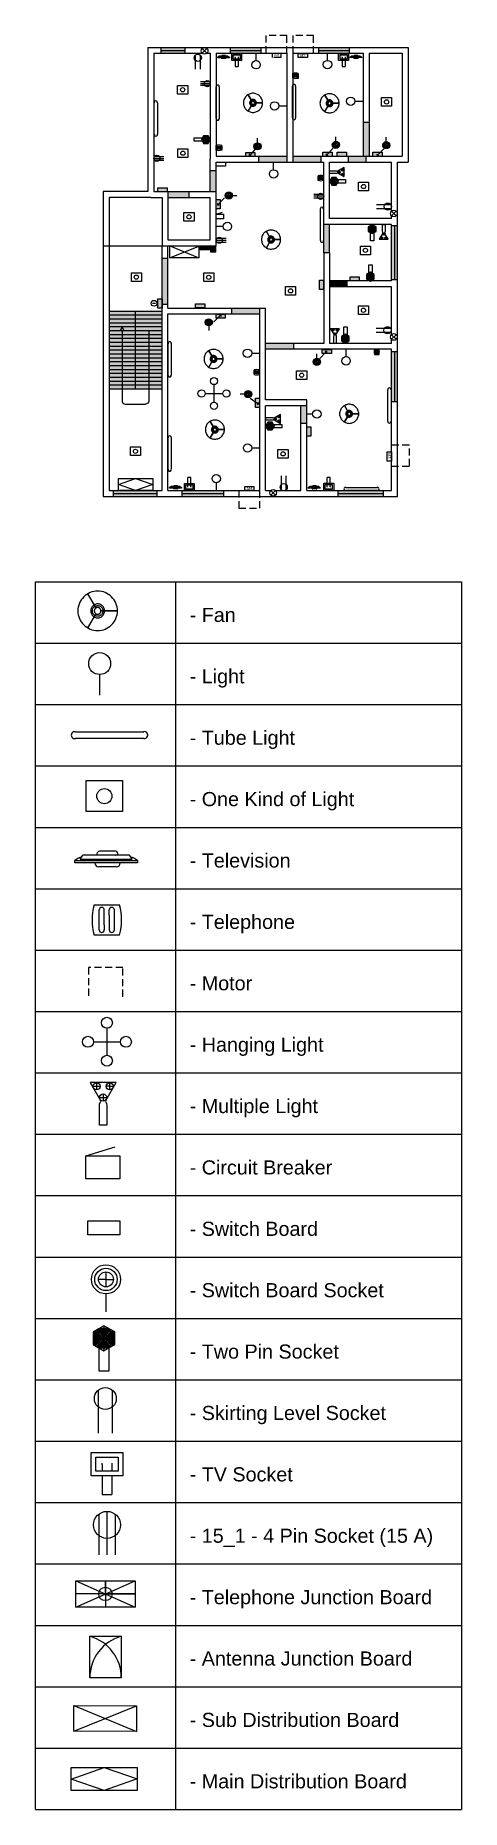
# Model space of a CAD drawing. Header units: feet. Extents: x 388 to 448, y -10 to 242.
import ezdxf

# ---------------------------------------------------------------- set-up
doc = ezdxf.new("R2010")
doc.units = ezdxf.units.FT
doc.header["$MEASUREMENT"] = 0
doc.linetypes.add('CENTER2', pattern=[1.125, 0.75, -0.125, 0.125, -0.125])
doc.linetypes.add('DASHEDX2', pattern=[1.5, 1, -0.5])
doc.styles.get("Standard").update_dxf_attribs({"font": 'arial.ttf'})

msp = doc.modelspace()

# ---------------------------------------------------------------- texts
at = {"color": 3, "linetype": 'DASHEDX2', "char_height": 0.38, "attachment_point": 1}
for s, width, insert in [('M1', 7.8632, (421.94, 238.94)), ('M2', 6.4248, (425.58, 238.88)), ('M4', 4.6988, (418.05, 177.62))]:
    msp.add_mtext_dynamic_manual_height_columns(s, width=width, gutter_width=1, heights=[0], dxfattribs=dict(at, insert=insert))
at = {"color": 3, "linetype": 'DASHEDX2', "insert": (438.37, 182.4), "char_height": 0.38, "attachment_point": 1, "rotation": 270}
msp.add_mtext_dynamic_manual_height_columns('M3', width=7.7673, gutter_width=1, heights=[0], dxfattribs=at)
at = {"linetype": 'Continuous', "char_height": 2, "attachment_point": 1}
for s, width, insert in [('- Fan', 10.9206, (409.93, 160.51)), ('- Light', 9.1993, (409.93, 151.82)), ('- Tube Light', 16.5772, (409.93, 143.13)), ('- One Kind of Light', 24.8655, (409.93, 134.44)), ('- Television', 16.7428, (409.93, 125.75)), ('- Telephone', 19.5882, (409.93, 117.06)), ('- Motor', 8.8405, (409.93, 108.37)), ('- Hanging Light', 21.4096, (409.93, 99.68)), ('- Multiple Light', 24.458, (409.93, 90.99)), ('- Circuit Breaker', 21.0228, (409.93, 82.3)), ('- Switch Board', 20.0775, (409.93, 73.61)), ('- Switch Board Socket', 28.2263, (409.93, 64.92)), ('- Two Pin Socket', 22.0572, (409.93, 56.23)), ('- Skirting Level Socket', 30.7429, (409.93, 47.54)), ('- TV Socket', 20.016, (409.93, 38.85)), ('- 15_1 - 4 Pin Socket (15 A)', 36.6435, (409.93, 30.16)), ('- Telephone Junction Board', 36.9015, (409.93, 21.47)), ('- Antenna Junction Board', 37.5599, (409.93, 12.78)), ('- Sub Distribution Board', 32.7949, (409.93, 4.09)), ('- Main Distribution Board', 35.5852, (409.93, -4.6))]:
    msp.add_mtext_dynamic_manual_height_columns(s, width=width, gutter_width=1, heights=[0], dxfattribs=dict(at, insert=insert))

# ---------------------------------------------------------------- blocks, each defined once
blk = doc.blocks.new('FRISBI_PL')
for points in [[(-29.6, -2.9), (-29.1, -5.8), (-28.4, -8.6), (-27.4, -11.4), (-26.2, -14), (-24.7, -16.5), (-23, -18.8), (-21, -21), (-18.8, -23), (-16.5, -24.7), (-14, -26.2), (-11.4, -27.4), (-8.6, -28.4), (-5.8, -29.1), (-2.9, -29.6), (0, -29.7), (2.9, -29.6), (5.8, -29.1), (8.6, -28.4), (11.4, -27.4), (14, -26.2), (16.5, -24.7), (18.8, -23), (21, -21), (23, -18.8), (24.7, -16.5), (26.2, -14), (27.4, -11.4), (28.4, -8.6), (29.1, -5.8), (29.6, -2.9), (29.7, 0), (29.6, 2.9), (29.1, 5.8), (28.4, 8.6), (27.4, 11.4), (26.2, 14), (24.7, 16.5), (23, 18.8), (21, 21), (18.8, 23), (16.5, 24.7), (14, 26.2), (11.4, 27.4), (8.6, 28.4), (5.8, 29.1), (2.9, 29.6), (0, 29.7), (-2.9, 29.6), (-5.8, 29.1), (-8.6, 28.4), (-11.4, 27.4), (-14, 26.2), (-16.5, 24.7), (-18.8, 23), (-21, 21), (-23, 18.8), (-24.7, 16.5), (-26.2, 14), (-27.4, 11.4), (-28.4, 8.6), (-29.1, 5.8), (-29.6, 2.9), (-29.7, 0)], [(-5, 0), (-5, -0.6), (-4.9, -1.1), (-4.7, -1.7), (-4.5, -2.2), (-4.2, -2.7), (-3.9, -3.1), (-3.5, -3.5), (-3.1, -3.9), (-2.7, -4.2), (-2.2, -4.5), (-1.7, -4.7), (-1.1, -4.9), (-0.6, -5), (0, -5), (0.6, -5), (1.1, -4.9), (1.7, -4.7), (2.2, -4.5), (2.7, -4.2), (3.1, -3.9), (3.5, -3.5), (3.9, -3.1), (4.2, -2.7), (4.5, -2.2), (4.7, -1.7), (4.9, -1.1), (5, -0.6), (5, 0), (5, 0.6), (4.9, 1.1), (4.7, 1.7), (4.5, 2.2), (4.2, 2.7), (3.9, 3.1), (3.5, 3.5), (3.1, 3.9), (2.7, 4.2), (2.2, 4.5), (1.7, 4.7), (1.1, 4.9), (0.6, 5), (0, 5), (-0.6, 5), (-1.1, 4.9), (-1.7, 4.7), (-2.2, 4.5), (-2.7, 4.2), (-3.1, 3.9), (-3.5, 3.5), (-3.9, 3.1), (-4.2, 2.7), (-4.5, 2.2), (-4.7, 1.7), (-4.9, 1.1), (-5, 0.6)]]:
    blk.add_lwpolyline(points, close=True)
for points in [[(-2.4, 4.4), (-14.6, 25.4), (-14.6, 25.4), (-14.6, 25.4), (-14.6, 25.4), (-14.6, 25.4), (-14.6, 25.5), (-14.6, 25.5), (-14.7, 25.4), (-14.7, 25.4), (-14.7, 25.4), (-14.7, 25.4), (-14.7, 25.4), (-14.7, 25.4), (-14.7, 25.4), (-14.7, 25.4), (-14.7, 25.4), (-14.7, 25.3), (-14.7, 25.3), (-14.7, 25.3), (-2.6, 4.3)], [(-5.3, 9), (-5.6, 8.8), (-6.6, 8.1), (-7.4, 7.3), (-8.2, 6.5), (-8.9, 5.5), (-9.4, 4.5), (-9.9, 3.4), (-10.2, 2.3), (-10.4, 1.1)], [(-10.4, 1.1), (-10.4, -0.1), (-10.4, -1.2), (-10.2, -2.4), (-9.8, -3.5), (-9.4, -4.6), (-8.8, -5.6), (-8.1, -6.6), (-7.3, -7.4), (-6.5, -8.2), (-5.5, -8.9), (-5.3, -9)], [(-8, 0), (-8, 0.8), (-7.8, 1.6), (-7.7, 2.3), (-7.4, 3.1), (-7.1, 3.8), (-6.6, 4.4), (-6.2, 5.1), (-5.7, 5.7), (-5.1, 6.2), (-4.4, 6.6), (-4.1, 6.9)], [(-4.1, -6.9), (-4.4, -6.6), (-5.1, -6.2), (-5.7, -5.7), (-6.2, -5.1), (-6.6, -4.4), (-7.1, -3.8), (-7.4, -3.1), (-7.7, -2.3), (-7.8, -1.6), (-8, -0.8), (-8, 0)], [(10.4, 0.1), (10.4, 1.2), (10.2, 2.4), (9.8, 3.5), (9.4, 4.6), (8.8, 5.6), (8.1, 6.6), (7.3, 7.4), (6.5, 8.2), (5.5, 8.9), (4.5, 9.4), (3.4, 9.9), (2.3, 10.2), (1.1, 10.4), (-0.1, 10.4), (-1.2, 10.4), (-2.4, 10.2), (-3.5, 9.8), (-4.6, 9.4), (-5.1, 9.1)], [(-3.9, 7), (-3.8, 7.1), (-3.1, 7.4), (-2.3, 7.7), (-1.6, 7.8), (-0.8, 8), (0, 8), (0.8, 8), (1.6, 7.8), (2.3, 7.7), (3.1, 7.4), (3.8, 7.1), (4.4, 6.6), (5.1, 6.2), (5.7, 5.7), (6.2, 5.1), (6.6, 4.4), (7.1, 3.8), (7.4, 3.1), (7.7, 2.3), (7.8, 1.6), (8, 0.8), (8, 0.1)], [(5, -0.1), (29.3, -0.1), (29.3, -0.1), (29.3, -0.1), (29.3, -0.1), (29.3, -0.1), (29.4, -0.1), (29.4, -0.1), (29.4, 0), (29.4, 0), (29.4, 0), (29.4, 0), (29.4, 0), (29.4, 0.1), (29.4, 0.1), (29.3, 0.1), (29.3, 0.1), (29.3, 0.1), (29.3, 0.1), (29.3, 0.1), (5, 0.1)], [(-2.6, -4.3), (-14.7, -25.3), (-14.7, -25.3), (-14.7, -25.3), (-14.7, -25.4), (-14.7, -25.4), (-14.7, -25.4), (-14.7, -25.4), (-14.7, -25.4), (-14.7, -25.4), (-14.7, -25.4), (-14.7, -25.4), (-14.7, -25.4), (-14.6, -25.5), (-14.6, -25.5), (-14.6, -25.4), (-14.6, -25.4), (-14.6, -25.4), (-14.6, -25.4), (-14.6, -25.4), (-2.4, -4.4)], [(-5.1, -9.1), (-4.5, -9.4), (-3.4, -9.9), (-2.3, -10.2), (-1.1, -10.4), (0.1, -10.4), (1.2, -10.4), (2.4, -10.2), (3.5, -9.8), (4.6, -9.4), (5.6, -8.8), (6.6, -8.1), (7.4, -7.3), (8.2, -6.5), (8.9, -5.5), (9.4, -4.5), (9.9, -3.4), (10.2, -2.3), (10.4, -1.1), (10.4, -0.1)], [(8, -0.1), (8, -0.8), (7.8, -1.6), (7.7, -2.3), (7.4, -3.1), (7.1, -3.8), (6.6, -4.4), (6.2, -5.1), (5.7, -5.7), (5.1, -6.2), (4.4, -6.6), (3.8, -7.1), (3.1, -7.4), (2.3, -7.7), (1.6, -7.8), (0.8, -8), (0, -8), (-0.8, -8), (-1.6, -7.8), (-2.3, -7.7), (-3.1, -7.4), (-3.8, -7.1), (-3.9, -7)]]:
    blk.add_lwpolyline(points)
blk = doc.blocks.new('Tv 05_top_cad-block.com')
at = {"color": 0, "lineweight": -2}
blk.add_line((276, -50), (-311, -50), dxfattribs=at)
for points in [[(101, 0), (-101, 0)], [(-345, -100), (-311, -50)], [(-345, -100), (311, -100)], [(-134, -50), (-126, -18)], [(110, -200), (-110, -200)], [(134, -50), (126, -18)], [(311, -100), (276, -50)]]:
    blk.add_lwpolyline(points, dxfattribs=at)
blk.add_lwpolyline([(-412, -120), (378, -120), (378, -150), (-412, -150)], close=True, dxfattribs=at)
for centre, radius, start, end in [((-101, -25), 25, 90, 164.7609), ((101, -25), 25, 15.2391, 90), ((-285, -257), 187, 103.3665, 132.9123), ((-110, -150), 50, 180, 270), ((-101, -25), 25, 266.5195, 273.4805), ((101, -25), 25, 266.5195, 273.4805), ((110, -150), 50, 270, 0), ((250, -257), 187, 47.0877, 76.6335)]:
    blk.add_arc(centre, radius, start, end, dxfattribs=at)
blk = doc.blocks.new('*U44')
at = {"color": 0, "linetype": 'CENTER2', "transparency": 16777216}
blk.add_line((0, 0.54), (0, -0.54), dxfattribs=at)
blk = doc.blocks.new('*U45')
at = {"color": 0, "linetype": 'CENTER2', "transparency": 16777216}
blk.add_line((0, 0.54), (0, -0.54), dxfattribs=at)
blk = doc.blocks.new('*U46')
at = {"color": 0, "linetype": 'CENTER2', "transparency": 16777216}
blk.add_line((0.54, 0), (-0.54, 0), dxfattribs=at)
blk = doc.blocks.new('*U49')
at = {"color": 0, "linetype": 'CENTER2', "transparency": 16777216}
blk.add_line((0, -0.54), (0, 0.54), dxfattribs=at)
blk = doc.blocks.new('*U50')
at = {"color": 0, "linetype": 'CENTER2', "transparency": 16777216}
blk.add_line((0.54, 0), (-0.54, 0), dxfattribs=at)
blk = doc.blocks.new('*U51')
at = {"color": 0, "linetype": 'CENTER2', "transparency": 16777216}
blk.add_line((-0.54, 0), (0.54, 0), dxfattribs=at)
blk = doc.blocks.new('*U54')
at = {"color": 0, "linetype": 'CENTER2', "transparency": 16777216}
blk.add_line((0, -1.3), (0, 1.3), dxfattribs=at)

# ---------------------------------------------------------------- hatches: boundary and pattern name
at = {"linetype": 'Continuous', "true_color": 0x58ba48}
h = msp.add_hatch(color=85, dxfattribs=at)
h.dxf.hatch_style = 1
h.paths.add_polyline_path([(439.34, 196.8), (438.92, 196.8), (438.92, 189.68), (439.34, 189.68)])
h.paths.add_polyline_path([(438.92, 196.8), (438.51, 196.8), (438.51, 189.68), (438.92, 189.68)])
h.paths.add_polyline_path([(437.34, 177.12), (430.91, 177.12), (430.91, 176.7), (437.34, 176.7)])
h.paths.add_polyline_path([(437.34, 176.7), (430.91, 176.7), (430.91, 176.29), (437.34, 176.29)])
h.paths.add_polyline_path([(405.3, 177.12), (402.27, 177.12), (399.84, 177.12), (399.84, 177.12), (399.1, 177.12), (399.1, 176.7), (405.3, 176.7)])
h.paths.add_polyline_path([(405.3, 176.7), (399.1, 176.7), (399.1, 176.29), (405.3, 176.29)])
h.paths.add_polyline_path([(414.74, 177.12), (410.57, 177.12), (410.57, 177.11), (409.18, 177.11), (408.83, 177.11), (408.83, 176.7), (414.74, 176.7)])
h.paths.add_polyline_path([(414.74, 176.7), (408.83, 176.7), (408.83, 176.29), (414.74, 176.29)])
h.paths.add_polyline_path([(409.25, 239.84), (405.83, 239.84), (405.83, 239.43), (409.25, 239.43)])
h.paths.add_polyline_path([(409.25, 239.43), (405.83, 239.43), (405.83, 239.01), (409.25, 239.01)])
h.paths.add_polyline_path([(420.02, 239.84), (415.7, 239.84), (415.7, 239.43), (420.02, 239.43)])
h.paths.add_polyline_path([(420.02, 239.43), (415.7, 239.43), (415.7, 239.01), (420.02, 239.01)])
h.paths.add_polyline_path([(432.56, 239.84), (428.22, 239.84), (428.22, 239.43), (432.56, 239.43)])
h.paths.add_polyline_path([(432.56, 239.43), (428.22, 239.43), (428.22, 239.01), (432.56, 239.01)])
h.paths.add_polyline_path([(439.34, 214.6), (438.92, 214.6), (438.92, 206.96), (439.34, 206.96)])
h.paths.add_polyline_path([(438.92, 214.6), (438.51, 214.6), (438.51, 206.96), (438.92, 206.96)])
at = {"linetype": 'Continuous', "true_color": 0x939598}
h = msp.add_hatch(color=252, dxfattribs=at)
h.dxf.hatch_style = 1
h.paths.add_polyline_path([(434.51, 224.43), (435.34, 224.43), (435.34, 229.24), (434.51, 229.24)])
h.paths.add_polyline_path([(432.41, 224.43), (432.41, 223.6), (434.92, 223.6), (434.92, 224.43)])
at = {"linetype": 'Continuous', "true_color": 0x735b54}
h = msp.add_hatch(color=37, dxfattribs=at)
h.dxf.hatch_style = 1
h.paths.add_polyline_path([(412.06, 203.54), (410.74, 203.54), (410.74, 202.96), (412.06, 202.96)])
h.paths.add_polyline_path([(428.89, 206.88), (428.31, 206.88), (428.31, 205.56), (428.89, 205.56)])
h.paths.add_polyline_path([(433.94, 207.36), (432.63, 207.36), (432.63, 206.78), (433.94, 206.78)])
h.paths.add_polyline_path([(427.1, 186.15), (426.52, 186.15), (426.52, 184.83), (427.1, 184.83)])
h.paths.add_polyline_path([(419.82, 190.2), (419.25, 190.2), (419.25, 189.66), (419.57, 189.44), (419.67, 189.58), (419.69, 189.35), (419.46, 189.3), (419.57, 189.44), (419.25, 189.66), (419.25, 188.88), (419.82, 188.88)])
h.paths.add_polyline_path([(414.97, 202.1), (413.66, 202.1), (413.66, 201.52), (413.88, 201.52), (414.26, 201.9), (414.14, 202.02), (414.37, 202), (414.38, 201.77), (414.26, 201.9), (413.88, 201.52), (414.97, 201.52)])
h.paths.add_polyline_path([(406.01, 204.26), (405.43, 204.26), (405.43, 202.94), (406.01, 202.94)])
h.paths.add_polyline_path([(436.91, 225), (435.87, 225), (435.87, 224.43), (437.19, 224.43), (437.19, 225), (436.91, 225), (436.55, 224.63), (436.67, 224.5), (436.45, 224.52), (436.43, 224.75), (436.55, 224.63)])
h.paths.add_polyline_path([(432.13, 225), (430.82, 225), (430.82, 224.43), (432.13, 224.43)])
h.paths.add_polyline_path([(430.08, 225), (429.71, 225), (429.36, 224.64), (429.48, 224.52), (429.25, 224.54), (429.24, 224.76), (429.36, 224.64), (429.71, 225), (428.76, 225), (428.76, 224.43), (430.08, 224.43)])
h.paths.add_polyline_path([(418.35, 224.78), (418.47, 224.66), (418.77, 224.99), (417.86, 224.99), (417.86, 224.43), (419.17, 224.43), (419.17, 224.99), (418.77, 224.99), (418.47, 224.66), (418.59, 224.54), (418.36, 224.56)])
h.paths.add_polyline_path([(406.76, 219.98), (405.44, 219.98), (405.44, 219.43), (406.76, 219.43)])
h.paths.add_polyline_path([(414.26, 218.3), (413.68, 218.3), (413.68, 216.98), (414.26, 216.98), (414.26, 217.93), (413.97, 217.63), (414.09, 217.51), (413.86, 217.53), (413.85, 217.76), (413.97, 217.63), (414.26, 217.93)])
h.paths.add_polyline_path([(430, 197.1), (428.68, 197.1), (428.68, 196.53), (429.02, 196.53), (429.23, 196.75), (429.1, 196.87), (429.33, 196.86), (429.35, 196.63), (429.23, 196.75), (429.02, 196.53), (430, 196.53)])
at = {"linetype": 'Continuous', "true_color": 0x939598}
h = msp.add_hatch(color=252, dxfattribs=at)
h.dxf.hatch_style = 1
h.paths.add_polyline_path([(428.52, 223.6), (428.52, 224.43), (424.51, 224.43), (424.51, 223.6)])
h.paths.add_polyline_path([(419.67, 224.43), (419.67, 223.6), (423.68, 223.6), (423.68, 224.43)])
h = msp.add_hatch(color=252, dxfattribs=at)
h.dxf.hatch_style = 1
h.paths.add_polyline_path([(412.85, 219.43), (413.68, 219.43), (413.68, 222.43), (412.85, 222.43)])
h.paths.add_polyline_path([(409.85, 218.6), (409.85, 219.43), (406.85, 219.43), (406.85, 218.6)])
at = {"linetype": 'DASHEDX2', "true_color": 0x939598}
h = msp.add_hatch(color=252, dxfattribs=at)
h.dxf.hatch_style = 1
h.paths.add_polyline_path([(426.51, 189.12), (425.68, 189.12), (425.68, 186.62), (426.51, 186.62)])
h.paths.add_polyline_path([(429.74, 214.78), (428.92, 214.78), (428.91, 210.78), (429.74, 210.78)])
at = {"linetype": 'Continuous', "true_color": 0x727430}
h = msp.add_hatch(color=67, dxfattribs=at)
h.dxf.hatch_style = 1
h.paths.add_polyline_path([(412.08, 211.75), (411.42, 211.75), (411.95, 211.52, -0.297702), (412.08, 211.61)])
h.paths.add_polyline_path([(412.74, 211.75), (412.22, 211.52, -0.103722), (412.23, 211.46), (412.74, 211.46)])
h.paths.add_polyline_path([(412.74, 211.75), (412.08, 211.75), (412.08, 211.61, -0.297702), (412.22, 211.52)])
h.paths.add_polyline_path([(412.22, 211.4, -0.297702), (412.08, 211.31), (412.08, 211.17), (412.74, 211.17)])
h.paths.add_polyline_path([(412.74, 211.46), (412.23, 211.46, -0.103722), (412.22, 211.4), (412.74, 211.17)])
h.paths.add_polyline_path([(412.08, 211.31, -0.297702), (411.95, 211.4), (411.42, 211.17), (412.08, 211.17)])
h.paths.add_polyline_path([(411.95, 211.4, -0.103722), (411.93, 211.46), (411.42, 211.46), (411.42, 211.17)])
h.paths.add_polyline_path([(411.42, 211.75), (411.42, 211.46), (411.93, 211.46, -0.103722), (411.95, 211.52)])
h.paths.add_polyline_path([(412.08, 211.61), (412.08, 211.46), (412.22, 211.52, 0.297702)])
h.paths.add_polyline_path([(412.23, 211.46), (412.08, 211.46), (412.22, 211.4, 0.103722)])
h.paths.add_polyline_path([(412.22, 211.52), (412.08, 211.46), (412.23, 211.46, 0.103722)])
h.paths.add_polyline_path([(412.08, 211.61, 0.297702), (411.95, 211.52), (412.08, 211.46)])
h.paths.add_polyline_path([(411.95, 211.52, 0.103722), (411.93, 211.46), (412.08, 211.46)])
h.paths.add_polyline_path([(412.08, 211.46), (411.93, 211.46, 0.103722), (411.95, 211.4)])
h.paths.add_polyline_path([(412.08, 211.46), (411.95, 211.4, 0.297702), (412.08, 211.31)])
h.paths.add_polyline_path([(412.22, 211.4), (412.08, 211.46), (412.08, 211.31, 0.297702)])
at = {"linetype": 'Continuous', "true_color": 0x7aafdf}
h = msp.add_hatch(color=143, dxfattribs=at)
h.dxf.hatch_style = 1
h.paths.add_polyline_path([(413.25, 211.58, 0.104018), (412.91, 211.75), (412.91, 210.87, -0.224337)])
h.paths.add_polyline_path([(413.25, 211.58, 0.224337), (412.91, 210.87), (413.59, 210.87, 0.224337)])
h.paths.add_polyline_path([(413.59, 211.75, 0.104018), (413.25, 211.58, -0.224337), (413.59, 210.87)])
h.paths.add_polyline_path([(413.59, 211.75), (412.91, 211.75, -0.104018), (413.25, 211.58, -0.104018)])
at = {"linetype": 'Continuous', "true_color": 0x939598}
h = msp.add_hatch(color=252, dxfattribs=at)
h.dxf.hatch_style = 1
h.paths.add_polyline_path([(406.02, 203.52), (406.85, 203.52), (406.85, 209.95), (406.02, 209.95)])
h = msp.add_hatch(color=252, dxfattribs=at)
h.dxf.hatch_style = 1
h.paths.add_polyline_path([(432.24, 205.95), (432.24, 206.78), (429.74, 206.78), (429.74, 205.95)])
at = {"linetype": 'Continuous', "true_color": 0x87a68b}
h = msp.add_hatch(color=252, dxfattribs=at)
h.dxf.hatch_style = 1
h.paths.add_polyline_path([(406.02, 199.22), (404.14, 199.22), (404.14, 198.67), (406.02, 198.67)])
h.paths.add_polyline_path([(404.14, 199.22), (402.27, 199.22), (402.27, 198.67), (404.14, 198.67)])
h.paths.add_polyline_path([(402.27, 202.52), (398.52, 202.52), (398.52, 201.97), (402.27, 201.97)])
h.paths.add_polyline_path([(406.02, 202.52), (402.27, 202.52), (402.27, 201.97), (406.02, 201.97)])
h.paths.add_polyline_path([(406.02, 201.97), (402.27, 201.97), (402.27, 201.42), (406.02, 201.42)])
h.paths.add_polyline_path([(402.27, 201.97), (398.52, 201.97), (398.52, 201.42), (402.27, 201.42)])
h.paths.add_polyline_path([(402.27, 201.42), (398.52, 201.42), (398.52, 200.87), (402.27, 200.87)])
h.paths.add_polyline_path([(406.02, 201.42), (402.27, 201.42), (402.27, 200.87), (406.02, 200.87)])
h.paths.add_polyline_path([(402.27, 200.32), (398.52, 200.32), (398.52, 199.77), (400.1, 199.77), (400.37, 200.24), (400.63, 199.77), (402.27, 199.77)])
h.paths.add_polyline_path([(400.39, 192.07), (398.52, 192.07), (398.52, 191.52), (400.39, 191.52)])
h.paths.add_polyline_path([(406.02, 192.07), (404.14, 192.07), (404.14, 191.52), (406.02, 191.52)])
h.paths.add_polyline_path([(404.14, 192.07), (402.27, 192.07), (402.27, 191.52), (404.14, 191.52)])
h.paths.add_polyline_path([(404.14, 193.17), (402.27, 193.17), (402.27, 192.62), (404.14, 192.62)])
h.paths.add_polyline_path([(404.14, 195.92), (402.27, 195.92), (402.27, 195.37), (404.14, 195.37)])
h.paths.add_polyline_path([(404.14, 197.57), (402.27, 197.57), (402.27, 197.02), (404.14, 197.02)])
h.paths.add_polyline_path([(406.02, 200.32), (402.27, 200.32), (402.27, 199.77), (406.02, 199.77)])
h.paths.add_polyline_path([(406.02, 200.87), (402.27, 200.87), (402.27, 200.32), (406.02, 200.32)])
h.paths.add_polyline_path([(402.27, 200.87), (398.52, 200.87), (398.52, 200.32), (402.27, 200.32)])
h.paths.add_polyline_path([(402.27, 199.77), (400.63, 199.77), (400.39, 199.77), (400.39, 199.22), (402.27, 199.22)])
h.paths.add_polyline_path([(400.39, 199.77), (398.52, 199.77), (398.52, 199.22), (400.39, 199.22)])
h.paths.add_polyline_path([(400.39, 199.22), (398.52, 199.22), (398.52, 198.67), (400.39, 198.67)])
h.paths.add_polyline_path([(402.27, 199.22), (400.39, 199.22), (400.39, 198.67), (402.27, 198.67)])
h.paths.add_polyline_path([(404.14, 199.77), (402.27, 199.77), (402.27, 199.22), (404.14, 199.22)])
h.paths.add_polyline_path([(406.02, 199.77), (404.14, 199.77), (404.14, 199.22), (406.02, 199.22)])
h.paths.add_polyline_path([(406.02, 198.67), (404.14, 198.67), (404.14, 198.12), (406.02, 198.12)])
h.paths.add_polyline_path([(406.02, 198.12), (404.14, 198.12), (404.14, 197.57), (406.02, 197.57)])
h.paths.add_polyline_path([(406.02, 197.57), (404.14, 197.57), (404.14, 197.02), (406.02, 197.02)])
h.paths.add_polyline_path([(406.02, 197.02), (404.14, 197.02), (404.14, 196.47), (406.02, 196.47)])
h.paths.add_polyline_path([(406.02, 195.92), (404.14, 195.92), (404.14, 195.37), (406.02, 195.37)])
h.paths.add_polyline_path([(406.02, 196.47), (404.14, 196.47), (404.14, 195.92), (406.02, 195.92)])
h.paths.add_polyline_path([(404.14, 198.67), (402.27, 198.67), (402.27, 198.12), (404.14, 198.12)])
h.paths.add_polyline_path([(402.27, 198.67), (400.39, 198.67), (400.39, 198.12), (402.27, 198.12)])
h.paths.add_polyline_path([(400.39, 198.67), (398.52, 198.67), (398.52, 198.12), (400.39, 198.12)])
h.paths.add_polyline_path([(406.02, 192.62), (404.14, 192.62), (404.14, 192.07), (406.02, 192.07)])
h.paths.add_polyline_path([(406.02, 193.17), (404.14, 193.17), (404.14, 192.62), (406.02, 192.62)])
h.paths.add_polyline_path([(406.02, 193.72), (404.14, 193.72), (404.14, 193.17), (406.02, 193.17)])
h.paths.add_polyline_path([(406.02, 194.27), (404.14, 194.27), (404.14, 193.72), (406.02, 193.72)])
h.paths.add_polyline_path([(406.02, 194.82), (404.14, 194.82), (404.14, 194.27), (406.02, 194.27)])
h.paths.add_polyline_path([(406.02, 195.37), (404.14, 195.37), (404.14, 194.82), (406.02, 194.82)])
h.paths.add_polyline_path([(404.14, 195.37), (402.27, 195.37), (402.27, 194.82), (404.14, 194.82)])
h.paths.add_polyline_path([(404.14, 196.47), (402.27, 196.47), (402.27, 195.92), (404.14, 195.92)])
h.paths.add_polyline_path([(404.14, 197.02), (402.27, 197.02), (402.27, 196.47), (404.14, 196.47)])
h.paths.add_polyline_path([(404.14, 198.12), (402.27, 198.12), (402.27, 197.57), (404.14, 197.57)])
h.paths.add_polyline_path([(404.14, 194.82), (402.27, 194.82), (402.27, 194.27), (404.14, 194.27)])
h.paths.add_polyline_path([(404.14, 194.27), (402.27, 194.27), (402.27, 193.72), (404.14, 193.72)])
h.paths.add_polyline_path([(404.14, 193.72), (402.27, 193.72), (402.27, 193.17), (404.14, 193.17)])
h.paths.add_polyline_path([(404.14, 192.62), (402.27, 192.62), (402.27, 192.07), (404.14, 192.07)])
h.paths.add_polyline_path([(402.27, 192.07), (400.39, 192.07), (400.39, 191.52), (402.27, 191.52)])
h.paths.add_polyline_path([(402.27, 192.62), (400.39, 192.62), (400.39, 192.07), (402.27, 192.07)])
h.paths.add_polyline_path([(402.27, 193.17), (400.39, 193.17), (400.39, 192.62), (402.27, 192.62)])
h.paths.add_polyline_path([(402.27, 193.72), (400.39, 193.72), (400.39, 193.17), (402.27, 193.17)])
h.paths.add_polyline_path([(402.27, 194.27), (400.39, 194.27), (400.39, 193.72), (402.27, 193.72)])
h.paths.add_polyline_path([(402.27, 198.12), (400.39, 198.12), (400.39, 197.57), (402.27, 197.57)])
h.paths.add_polyline_path([(400.39, 198.12), (398.52, 198.12), (398.52, 197.57), (400.39, 197.57)])
h.paths.add_polyline_path([(400.39, 197.57), (398.52, 197.57), (398.52, 197.02), (400.39, 197.02)])
h.paths.add_polyline_path([(402.27, 197.57), (400.39, 197.57), (400.39, 197.02), (402.27, 197.02)])
h.paths.add_polyline_path([(402.27, 197.02), (400.39, 197.02), (400.39, 196.47), (402.27, 196.47)])
h.paths.add_polyline_path([(400.39, 197.02), (398.52, 197.02), (398.52, 196.47), (400.39, 196.47)])
h.paths.add_polyline_path([(400.39, 196.47), (398.52, 196.47), (398.52, 195.92), (400.39, 195.92)])
h.paths.add_polyline_path([(402.27, 196.47), (400.39, 196.47), (400.39, 195.92), (402.27, 195.92)])
h.paths.add_polyline_path([(402.27, 195.92), (400.39, 195.92), (400.39, 195.37), (402.27, 195.37)])
h.paths.add_polyline_path([(400.39, 195.92), (398.52, 195.92), (398.52, 195.37), (400.39, 195.37)])
h.paths.add_polyline_path([(400.39, 195.37), (398.52, 195.37), (398.52, 194.82), (400.39, 194.82)])
h.paths.add_polyline_path([(402.27, 195.37), (400.39, 195.37), (400.39, 194.82), (402.27, 194.82)])
h.paths.add_polyline_path([(402.27, 194.82), (400.39, 194.82), (400.39, 194.27), (402.27, 194.27)])
h.paths.add_polyline_path([(400.39, 194.82), (398.52, 194.82), (398.52, 194.27), (400.39, 194.27)])
h.paths.add_polyline_path([(400.39, 194.27), (398.52, 194.27), (398.52, 193.72), (400.39, 193.72)])
h.paths.add_polyline_path([(400.39, 193.72), (398.52, 193.72), (398.52, 193.17), (400.39, 193.17)])
h.paths.add_polyline_path([(400.39, 193.17), (398.52, 193.17), (398.52, 192.62), (400.39, 192.62)])
h.paths.add_polyline_path([(400.39, 192.62), (398.52, 192.62), (398.52, 192.07), (400.39, 192.07)])
at = {"linetype": 'Continuous', "true_color": 0x939598}
h = msp.add_hatch(color=252, dxfattribs=at)
h.dxf.hatch_style = 1
h.paths.add_polyline_path([(419.85, 202.12), (419.85, 202.95), (415.84, 202.95), (415.84, 202.12)])
h = msp.add_hatch(color=252, dxfattribs=at)
h.dxf.hatch_style = 1
h.paths.add_polyline_path([(420.68, 197.95), (420.68, 197.12), (424.67, 197.12), (424.67, 197.95)])

# ---------------------------------------------------------------- linework, layer by layer
at = {"linetype": 'DASHEDX2'}
for p, q in [((423.68, 241.53), (420.73, 241.53)), ((420.73, 241.53), (420.73, 239.01)), ((423.68, 239.01), (423.68, 241.53)), ((427.45, 241.53), (424.51, 241.53)), ((424.51, 241.53), (424.51, 239.01)), ((427.45, 239.01), (427.45, 241.53)), ((441.03, 183.54), (438.51, 183.54)), ((441.03, 180.59), (441.03, 183.54)), ((438.51, 180.59), (441.03, 180.59)), ((416.9, 177.12), (416.9, 174.6)), ((419.85, 174.6), (419.85, 177.12)), ((416.9, 174.6), (419.85, 174.6)), ((400.45, 109.61), (395.61, 109.61)), ((395.61, 109.61), (395.61, 105.47)), ((400.45, 105.47), (400.45, 109.61))]:
    msp.add_line(p, q, dxfattribs=at)
for p, q in [((404.02, 239.84), (413.26, 239.84)), ((404.02, 239.84), (404.02, 219.43)), ((404.85, 239.01), (411.71, 239.01)), ((404.85, 239.01), (404.85, 219.43)), ((412.37, 239.01), (412.85, 239.01)), ((412.85, 239.01), (412.85, 224.01)), ((413.26, 239.84), (424.09, 239.84)), ((413.68, 239.01), (423.68, 239.01)), ((413.68, 239.01), (413.68, 224.43)), ((423.68, 239.01), (423.68, 223.6)), ((424.09, 239.84), (434.92, 239.84)), ((424.51, 239.01), (434.51, 239.01)), ((424.51, 239.01), (424.51, 223.6)), ((434.51, 239.01), (434.51, 224.43)), ((434.92, 239.84), (440.84, 239.84)), ((435.34, 239.01), (440.01, 239.01)), ((435.34, 239.01), (435.34, 224.43)), ((440.01, 239.01), (440.01, 224.43)), ((440.84, 239.84), (440.84, 223.6)), ((435.34, 229.24), (434.51, 229.24)), ((412.85, 219.43), (412.85, 224.01)), ((413.68, 224.43), (423.68, 224.43)), ((413.68, 223.6), (428.52, 223.6)), ((413.68, 219.43), (413.68, 223.6)), ((419.67, 224.43), (419.67, 223.6)), ((423.68, 223.6), (424.51, 223.6)), ((424.51, 224.43), (428.52, 224.43)), ((428.52, 224.43), (432.41, 224.43)), ((428.52, 224.43), (428.52, 223.6)), ((428.52, 223.6), (428.9, 223.6)), ((428.92, 214.78), (428.9, 223.6)), ((429.74, 215.61), (429.74, 223.6)), ((429.74, 223.6), (432.41, 223.6)), ((432.41, 224.43), (440.01, 224.43)), ((432.41, 223.6), (432.41, 224.43)), ((432.41, 223.6), (438.51, 223.6)), ((434.92, 224.43), (440.01, 224.43)), ((434.92, 223.6), (434.92, 224.43)), ((438.51, 216.63), (438.51, 223.6)), ((439.34, 215.19), (439.34, 223.6)), ((439.34, 223.6), (440.84, 223.6)), ((412.85, 222.43), (413.68, 222.43)), ((397.69, 219.43), (397.69, 212.18)), ((404.02, 219.43), (397.69, 219.43)), ((398.52, 218.6), (398.52, 212.18)), ((404.43, 218.6), (398.52, 218.6)), ((404.43, 218.6), (406.02, 218.6)), ((404.85, 219.43), (406.85, 219.43)), ((406.02, 218.6), (406.02, 211.77)), ((406.85, 219.43), (406.85, 212.6)), ((406.85, 219.43), (413.68, 219.43)), ((406.85, 218.6), (412.85, 218.6)), ((409.85, 218.6), (409.85, 219.43)), ((412.85, 212.6), (412.85, 218.6)), ((413.68, 211.77), (413.68, 219.43)), ((438.51, 215.61), (438.51, 216.03)), ((438.51, 214.78), (428.92, 214.78)), ((438.51, 215.61), (429.74, 215.61)), ((438.51, 206.78), (438.51, 214.78)), ((439.34, 206.36), (439.34, 215.19)), ((397.69, 212.18), (397.69, 202.52)), ((397.69, 211.77), (413.68, 211.77)), ((398.52, 212.18), (398.52, 202.52)), ((406.02, 202.95), (406.02, 211.77)), ((406.85, 212.6), (412.85, 212.6)), ((406.85, 202.95), (406.85, 211.77)), ((406.85, 209.95), (406.02, 209.95)), ((428.91, 210.78), (428.91, 197.95)), ((429.74, 210.78), (428.91, 210.78)), ((429.74, 210.78), (429.74, 197.95)), ((438.51, 206.78), (429.74, 206.78)), ((438.51, 205.95), (429.74, 205.95)), ((432.24, 205.95), (432.24, 206.78)), ((438.51, 199.17), (438.51, 205.95)), ((439.34, 197.53), (439.34, 206.36)), ((397.69, 202.52), (397.69, 176.29)), ((398.52, 202.52), (406.02, 202.52)), ((398.52, 202.52), (398.52, 177.12)), ((398.52, 201.97), (406.02, 201.97)), ((398.52, 201.42), (406.02, 201.42)), ((402.27, 191.52), (402.27, 202.52)), ((406.02, 177.12), (406.02, 202.95)), ((406.85, 202.95), (420.68, 202.95)), ((406.85, 177.12), (406.85, 202.12)), ((406.85, 202.12), (419.85, 202.12)), ((415.84, 202.95), (415.84, 202.12)), ((419.85, 177.12), (419.85, 202.95)), ((420.68, 189.95), (420.68, 202.95)), ((398.52, 200.87), (406.02, 200.87)), ((398.52, 200.32), (406.02, 200.32)), ((398.52, 199.77), (406.02, 199.77)), ((398.52, 199.22), (406.02, 199.22)), ((398.52, 198.67), (406.02, 198.67)), ((400.39, 199.77), (400.39, 189.74)), ((404.14, 199.77), (404.14, 189.79)), ((438.51, 197.95), (438.51, 198.55)), ((398.52, 198.12), (406.02, 198.12)), ((398.52, 197.57), (406.02, 197.57)), ((398.52, 197.02), (406.02, 197.02)), ((398.52, 196.47), (406.02, 196.47)), ((398.52, 195.92), (406.02, 195.92)), ((428.91, 197.95), (420.68, 197.95)), ((438.51, 197.12), (420.68, 197.12)), ((424.67, 197.12), (424.67, 197.95)), ((438.51, 197.95), (429.74, 197.95)), ((438.51, 177.12), (438.51, 197.12)), ((439.34, 176.29), (439.34, 197.53)), ((398.52, 195.37), (406.02, 195.37)), ((398.52, 194.82), (406.02, 194.82)), ((398.52, 194.27), (406.02, 194.27)), ((398.52, 193.72), (406.02, 193.72)), ((398.52, 193.17), (406.02, 193.17)), ((398.52, 192.62), (406.02, 192.62)), ((398.52, 192.07), (406.02, 192.07)), ((398.52, 191.52), (406.02, 191.52)), ((400.8, 189.35), (403.67, 189.35)), ((426.51, 189.95), (420.68, 189.95)), ((420.68, 177.12), (420.68, 189.12)), ((426.51, 189.12), (420.68, 189.12)), ((425.68, 177.12), (425.68, 189.12)), ((426.51, 177.12), (426.51, 189.95)), ((426.51, 186.62), (425.68, 186.62)), ((397.69, 176.29), (406.43, 176.29)), ((398.52, 177.12), (406.02, 177.12)), ((406.43, 176.29), (420.26, 176.29)), ((406.85, 177.12), (419.85, 177.12)), ((420.26, 176.29), (426.09, 176.29)), ((420.68, 177.12), (421.41, 177.12)), ((422.09, 177.12), (425.68, 177.12)), ((426.09, 176.29), (439.34, 176.29)), ((426.51, 177.12), (438.51, 177.12))]:
    msp.add_line(p, q)
at = {"linetype": 'Continuous'}
for p, q in [((405.83, 239.84), (405.83, 239.01)), ((405.83, 239.43), (409.25, 239.43)), ((409.25, 239.84), (409.25, 239.01)), ((411.7, 239.68), (412.38, 239.03)), ((411.7, 239.03), (412.38, 239.68)), ((415.7, 239.01), (415.7, 239.84)), ((415.7, 239.43), (420.02, 239.43)), ((419.33, 237.99), (419.33, 239.01)), ((420.02, 239.84), (420.02, 239.01)), ((428.22, 239.01), (428.22, 239.84)), ((428.22, 239.43), (432.56, 239.43)), ((429.44, 238), (429.44, 239.01)), ((432.56, 239.01), (432.56, 239.84)), ((416.35, 238.44), (416.35, 238.17)), ((416.35, 237.97), (416.35, 237.14)), ((416.35, 237.14), (416.79, 237.14)), ((416.79, 238.44), (416.79, 238.17)), ((416.79, 237.97), (416.79, 237.14)), ((431.5, 238.46), (431.5, 238.18)), ((431.5, 237.98), (431.5, 237.15)), ((431.5, 237.15), (431.93, 237.15)), ((431.93, 238.46), (431.93, 238.18)), ((431.93, 237.98), (431.93, 237.15)), ((412.75, 234.97), (411.44, 234.97)), ((412.84, 234.71), (411.44, 234.71)), ((412.75, 234.45), (411.44, 234.45)), ((424.8, 235.9), (424.67, 235.9)), ((424.8, 235.78), (424.67, 235.78)), ((425.05, 235.9), (425.18, 235.9)), ((425.05, 235.78), (425.18, 235.78)), ((422.55, 231.57), (423.69, 231.57)), ((433.32, 232.23), (434.46, 232.23)), ((412.84, 226.8), (411.58, 226.8)), ((412.21, 227.35), (412.21, 226.26)), ((419.53, 226.35), (419.53, 226.98)), ((419.53, 225.84), (419.53, 226.1)), ((430.63, 226.04), (430.37, 226.04)), ((430.63, 226.54), (430.63, 227.17)), ((430.63, 226.04), (430.63, 226.3)), ((430.63, 225.78), (430.63, 226.04)), ((430.63, 226.04), (430.89, 226.04)), ((437.76, 226.49), (437.76, 227.12)), ((437.76, 225.99), (437.76, 226.25)), ((404.85, 224.14), (406.25, 224.14)), ((404.94, 224.41), (406.25, 224.41)), ((404.94, 223.88), (406.25, 223.88)), ((413.95, 225.71), (413.81, 225.71)), ((413.95, 225.58), (413.81, 225.58)), ((414.2, 225.71), (414.33, 225.71)), ((414.2, 225.58), (414.33, 225.58)), ((418.59, 224.54), (418.35, 224.78)), ((418.35, 224.78), (418.36, 224.56)), ((418.59, 224.54), (418.36, 224.56)), ((419.16, 225.41), (418.47, 224.66)), ((419.53, 225.84), (419.27, 225.84)), ((419.53, 225.58), (419.53, 225.84)), ((419.53, 225.84), (419.79, 225.84)), ((421.81, 222.53), (421.81, 223.56)), ((429.48, 224.52), (429.24, 224.76)), ((429.24, 224.76), (429.25, 224.54)), ((429.48, 224.52), (429.25, 224.54)), ((430.25, 225.56), (429.36, 224.64)), ((436.67, 224.5), (436.43, 224.75)), ((436.43, 224.75), (436.45, 224.52)), ((436.67, 224.5), (436.45, 224.52)), ((437.44, 225.54), (436.55, 224.63)), ((437.76, 225.99), (437.5, 225.99)), ((437.76, 225.73), (437.76, 225.99)), ((437.76, 225.99), (438.02, 225.99)), ((428.36, 221.42), (428.23, 221.42)), ((428.36, 221.29), (428.23, 221.29)), ((428.61, 221.42), (428.74, 221.42)), ((428.61, 221.29), (428.74, 221.29)), ((430.35, 220.34), (430.35, 221.44)), ((431.24, 222.19), (430.89, 222.19)), ((431.07, 222.37), (431.07, 222.02)), ((431.79, 222.51), (431.44, 222.51)), ((431.79, 221.88), (431.44, 221.88)), ((431.62, 222.68), (431.62, 222.33)), ((431.62, 221.88), (431.62, 222.05)), ((431.62, 221.88), (431.62, 221.7)), ((414.86, 218.55), (413.97, 217.63)), ((415.21, 218.87), (415.47, 218.87)), ((415.47, 218.87), (415.47, 219.13)), ((415.47, 218.87), (415.73, 218.87)), ((415.47, 218.87), (415.47, 218.61)), ((415.98, 218.87), (416.61, 218.87)), ((428.81, 219.03), (427.5, 219.03)), ((428.9, 218.77), (427.5, 218.77)), ((428.81, 218.51), (427.5, 218.51)), ((429.72, 220.89), (430.98, 220.89)), ((413.7, 216.25), (414.59, 216.51)), ((414.09, 217.51), (413.85, 217.76)), ((413.85, 217.76), (413.86, 217.53)), ((414.09, 217.51), (413.86, 217.53)), ((438.48, 216.65), (439.17, 216.01)), ((438.48, 216.01), (439.17, 216.65)), ((414.68, 214.51), (413.68, 214.51)), ((428.91, 210.78), (428.92, 214.78)), ((429.74, 210.78), (429.74, 214.78)), ((435.21, 214.12), (436.31, 214.12)), ((435.76, 214.75), (435.76, 213.49)), ((437.41, 213.25), (437.41, 213.6)), ((439.34, 214.6), (438.51, 214.6)), ((438.92, 214.6), (438.92, 206.96)), ((407.11, 211.74), (411.21, 210.04)), ((407.11, 210.05), (411.21, 211.72)), ((411.42, 211.17), (412.74, 211.75)), ((411.42, 211.75), (412.74, 211.17)), ((412.74, 211.46), (411.42, 211.46)), ((412.08, 211.46), (412.08, 211.75)), ((412.08, 211.75), (412.08, 211.17)), ((412.08, 211.46), (412.74, 211.46)), ((413.68, 212.55), (415.09, 212.55)), ((413.77, 212.82), (415.09, 212.82)), ((413.77, 212.29), (415.09, 212.29)), ((437.09, 212.88), (436.92, 212.88)), ((437.09, 212.71), (437.09, 213.05)), ((437.09, 212.88), (437.26, 212.88)), ((437.58, 213.43), (437.23, 213.43)), ((437.9, 212.88), (437.55, 212.88)), ((437.72, 212.71), (437.72, 213.05)), ((436.06, 207.4), (434.97, 207.4)), ((435.52, 206.77), (435.52, 208.03)), ((439.34, 206.96), (438.51, 206.96)), ((404.67, 203.62), (405.08, 203.62)), ((406.02, 203.52), (406.85, 203.52)), ((412.63, 200.93), (412.37, 200.93)), ((412.63, 201.19), (412.63, 200.93)), ((412.63, 200.93), (412.89, 200.93)), ((412.63, 200.93), (412.63, 200.67)), ((413.35, 201), (414.26, 201.9)), ((414.14, 202.02), (414.37, 202)), ((414.14, 202.02), (414.38, 201.77)), ((414.38, 201.77), (414.37, 202)), ((412.63, 200.42), (412.63, 199.79)), ((430.01, 199.84), (430.36, 199.84)), ((430.19, 200.01), (430.19, 199.66)), ((430.33, 199.29), (430.68, 199.29)), ((430.5, 199.46), (430.5, 199.12)), ((430.82, 199.84), (430.65, 199.84)), ((430.82, 200.01), (430.82, 199.66)), ((430.82, 199.84), (430.99, 199.84)), ((432.53, 198.62), (431.44, 198.62)), ((431.98, 197.99), (431.98, 199.25)), ((438.49, 199.18), (439.18, 198.53)), ((438.49, 198.53), (439.18, 199.18)), ((418.7, 196.55), (419.85, 196.55)), ((427.94, 195.84), (427.94, 196.47)), ((428.36, 195.81), (429.23, 196.75)), ((429.1, 196.87), (429.33, 196.86)), ((429.1, 196.87), (429.35, 196.63)), ((429.35, 196.63), (429.33, 196.86)), ((432.07, 196.07), (432.07, 197.1)), ((436.35, 196.87), (436.35, 197)), ((436.35, 196.62), (436.35, 196.49)), ((436.47, 196.87), (436.47, 197)), ((436.47, 196.62), (436.47, 196.49)), ((438.51, 196.8), (439.34, 196.8)), ((438.92, 196.8), (438.92, 189.68)), ((419.3, 193.93), (419.17, 193.93)), ((419.3, 193.8), (419.17, 193.8)), ((419.56, 193.93), (419.69, 193.93)), ((419.56, 193.8), (419.69, 193.8)), ((427.94, 195.34), (427.68, 195.34)), ((427.94, 195.34), (427.94, 195.6)), ((427.94, 195.08), (427.94, 195.34)), ((427.94, 195.34), (428.2, 195.34)), ((413.37, 192.11), (413.37, 189.61)), ((418.2, 190.76), (418.2, 191.02)), ((412.12, 190.86), (414.62, 190.86)), ((417.69, 190.76), (417.06, 190.76)), ((418.2, 190.76), (417.94, 190.76)), ((418.2, 190.76), (418.2, 190.5)), ((418.46, 190.76), (418.2, 190.76)), ((418.51, 190.17), (419.57, 189.44)), ((419.67, 189.58), (419.46, 189.3)), ((419.46, 189.3), (419.69, 189.35)), ((419.67, 189.58), (419.69, 189.35)), ((439.34, 189.68), (438.44, 189.68)), ((420.68, 186.23), (421.95, 186.23)), ((421.32, 185.69), (421.32, 186.78)), ((422.22, 187.26), (421.87, 187.26)), ((422.04, 187.43), (422.04, 187.08)), ((422.77, 187.57), (422.42, 187.57)), ((422.77, 186.94), (422.42, 186.94)), ((422.59, 187.75), (422.59, 187.4)), ((422.59, 186.94), (422.59, 187.11)), ((422.59, 186.94), (422.59, 186.77)), ((427.33, 187.95), (426.51, 187.95)), ((418.72, 183.14), (419.85, 183.14)), ((399.84, 177.96), (402.27, 178.81)), ((402.27, 178.81), (404.7, 177.96)), ((409.66, 178.13), (409.66, 178.96)), ((410.1, 178.96), (409.66, 178.96)), ((410.1, 178.13), (410.1, 178.96)), ((429.4, 178.15), (429.4, 178.98)), ((429.84, 178.98), (429.4, 178.98)), ((429.84, 178.15), (429.84, 178.98)), ((399.1, 177.12), (399.1, 176.29)), ((399.1, 176.7), (405.3, 176.7)), ((402.27, 177.12), (399.84, 177.96)), ((404.7, 177.96), (402.27, 177.12)), ((405.3, 177.12), (405.3, 176.29)), ((408.83, 177.12), (408.83, 176.29)), ((408.83, 176.7), (414.74, 176.7)), ((409.66, 177.65), (409.66, 177.93)), ((410.1, 177.65), (410.1, 177.93)), ((413.69, 178.2), (413.69, 177.12)), ((414.74, 177.12), (414.74, 176.29)), ((421.4, 177.11), (422.09, 176.47)), ((421.4, 176.47), (422.09, 177.11)), ((429.4, 177.67), (429.4, 177.95)), ((429.84, 177.67), (429.84, 177.95)), ((430.91, 177.12), (430.91, 176.29)), ((430.91, 176.7), (437.34, 176.7)), ((437.34, 177.12), (437.34, 176.29)), ((407.93, 164.21), (407.93, -9.6)), ((388.1, 155.51), (448.42, 155.51)), ((397.18, 151.07), (397.18, 148.13)), ((388.1, 146.82), (448.42, 146.82)), ((388.1, 138.13), (448.42, 138.13)), ((388.1, 129.44), (448.42, 129.44)), ((388.1, 120.75), (448.42, 120.75)), ((397.84, 117.02), (397.84, 117.75)), ((397.84, 115.64), (397.84, 114.92)), ((398.53, 117.02), (398.53, 117.75)), ((398.53, 115.64), (398.53, 114.92)), ((388.1, 112.06), (448.42, 112.06)), ((388.1, 103.37), (448.42, 103.37)), ((398.21, 100.99), (398.21, 97.17)), ((396.31, 99.08), (400.12, 99.08)), ((388.1, 94.68), (448.42, 94.68)), ((396.75, 93.29), (396.75, 92.28)), ((398.6, 93.29), (398.6, 92.28)), ((396.25, 92.78), (397.26, 92.78)), ((397.17, 91.19), (398.18, 91.19)), ((397.67, 91.69), (397.67, 90.68)), ((398.6, 92.78), (398.09, 92.78)), ((398.6, 92.78), (399.1, 92.78)), ((388.1, 85.99), (448.42, 85.99)), ((395.22, 82.94), (399.38, 84.19)), ((388.1, 77.3), (448.42, 77.3)), ((388.1, 68.61), (448.42, 68.61)), ((398.08, 65.45), (397.03, 65.45)), ((398.08, 66.51), (398.08, 65.45)), ((398.08, 65.45), (399.14, 65.45)), ((398.08, 65.45), (398.08, 64.4)), ((398.08, 63.39), (398.08, 60.84)), ((388.1, 59.92), (448.42, 59.92)), ((397.78, 58.89), (397.78, 55.35)), ((396.25, 57.12), (399.32, 57.12)), ((388.1, 51.23), (448.42, 51.23)), ((388.1, 42.54), (448.42, 42.54)), ((397.52, 39.19), (397.52, 38.3)), ((398.93, 39.19), (398.93, 38.3)), ((397.52, 37.66), (397.52, 35)), ((398.93, 37.66), (398.93, 35)), ((388.1, 33.85), (448.42, 33.85)), ((397.52, 35), (398.93, 35)), ((397.07, 32.23), (397.07, 26.44)), ((398.22, 32.61), (398.22, 26.44)), ((399.37, 32.23), (399.37, 26.44)), ((388.1, 25.16), (448.42, 25.16)), ((393.79, 19.07), (402.2, 22.76)), ((393.79, 22.76), (402.2, 19.07)), ((397.99, 20.92), (397.99, 22.76)), ((397.99, 22.76), (397.99, 19.07)), ((402.2, 20.92), (393.79, 20.92)), ((397.99, 20.92), (402.2, 20.92)), ((388.1, 16.47), (448.42, 16.47)), ((388.1, 7.78), (448.42, 7.78)), ((393.55, 5.14), (402.41, 1.45)), ((393.55, 1.48), (402.41, 5.1)), ((388.1, -0.91), (448.42, -0.91)), ((393.16, -5.28), (397.81, -3.66)), ((397.81, -3.66), (402.47, -5.27)), ((397.81, -6.89), (393.16, -5.28)), ((402.47, -5.27), (397.81, -6.89)), ((388.1, -9.6), (448.42, -9.6))]:
    msp.add_line(p, q, dxfattribs=at)
for points in [[(410.75, 236.76), (410.75, 238.77)], [(411.39, 238.77), (411.39, 236.76)], [(416.35, 238.44), (416.35, 238.51)], [(416.79, 238.51), (416.79, 238.44)], [(424.53, 235.52), (424.53, 236.17)], [(425.31, 236.17), (425.31, 235.51)], [(431.5, 238.46), (431.5, 238.53)], [(431.93, 238.53), (431.93, 238.46)], [(413.67, 229.8), (413.67, 234.26)], [(414.12, 234.26), (414.12, 229.8)], [(424.48, 229.89), (424.48, 234.35)], [(424.67, 236.04), (425.18, 236.04)], [(425.18, 235.65), (424.67, 235.65)], [(424.8, 235.9), (425.05, 235.9)], [(425.05, 235.78), (424.8, 235.78)], [(424.92, 234.35), (424.92, 229.89)], [(404.92, 227.56), (404.92, 232.02)], [(405.36, 232.02), (405.36, 227.56)], [(411.72, 226.56), (410.55, 226.56), (410.55, 227.04), (411.72, 227.05)], [(411.72, 227.05), (411.72, 226.56)], [(411.79, 227.16), (411.79, 226.44)], [(411.79, 227.16), (411.79, 226.44)], [(412.6, 227.23), (411.82, 227.23)], [(412.6, 227.23), (411.82, 227.23)], [(411.82, 226.38), (412.6, 226.38)], [(411.82, 226.38), (412.6, 226.38)], [(412.56, 227.29), (411.86, 227.29)], [(411.86, 226.31), (412.56, 226.31)], [(412.63, 226.44), (412.63, 227.16)], [(412.63, 226.44), (412.63, 227.16)], [(412.7, 226.56), (412.7, 227.05)], [(413.68, 225.32), (413.68, 225.97)], [(413.81, 225.84), (414.33, 225.84)], [(414.33, 225.45), (413.81, 225.45)], [(413.95, 225.71), (414.2, 225.71)], [(414.2, 225.58), (413.95, 225.58)], [(414.46, 225.97), (414.46, 225.32)], [(428.1, 221.03), (428.1, 221.68)], [(428.23, 221.55), (428.74, 221.55)], [(428.74, 221.16), (428.23, 221.16)], [(428.36, 221.42), (428.61, 221.42)], [(428.61, 221.29), (428.36, 221.29)], [(428.88, 221.68), (428.88, 221.03)], [(430.7, 222.01), (429.72, 222.01), (429.72, 222.38), (430.7, 222.38)], [(429.86, 221.13), (429.86, 220.65)], [(429.93, 221.25), (429.93, 220.53)], [(429.93, 221.25), (429.93, 220.53)], [(430.74, 221.31), (429.96, 221.31)], [(430.74, 221.31), (429.96, 221.31)], [(430.7, 221.38), (430, 221.38)], [(430.77, 220.53), (430.77, 221.25)], [(430.77, 220.53), (430.77, 221.25)], [(430.84, 220.65), (430.84, 221.13)], [(430.84, 221.13), (432.01, 221.13), (432.01, 220.65), (430.84, 220.65)], [(430.92, 222.07), (431.8, 221.56), (431.8, 222.83), (430.92, 222.32)], [(429.96, 220.47), (430.74, 220.47)], [(429.96, 220.47), (430.74, 220.47)], [(430, 220.4), (430.7, 220.4)], [(428.43, 212.49), (428.43, 216.96)], [(428.87, 216.96), (428.87, 212.49)], [(436.37, 217.63), (438.38, 217.63)], [(438.38, 216.99), (436.37, 216.99)], [(435.27, 214.46), (435.27, 213.77)], [(435.34, 214.5), (435.34, 213.73)], [(435.34, 214.5), (435.34, 213.73)], [(436.12, 214.54), (435.4, 214.54)], [(436.12, 214.54), (435.4, 214.54)], [(435.4, 213.69), (436.12, 213.69)], [(435.4, 213.69), (436.12, 213.69)], [(436, 214.61), (435.52, 214.61)], [(435.52, 213.63), (436, 213.63)], [(436, 213.63), (436, 212.46), (435.52, 212.46), (435.52, 213.63)], [(436.18, 213.73), (436.18, 214.5)], [(436.18, 213.73), (436.18, 214.5)], [(436.25, 213.77), (436.25, 214.46)], [(437.28, 213.57), (436.77, 212.7), (438.04, 212.7), (437.53, 213.57)], [(437.22, 213.79), (437.22, 214.77), (437.59, 214.77), (437.59, 213.79)], [(435.28, 207.89), (435.28, 209.06), (435.76, 209.06), (435.76, 207.89)], [(435.03, 207.75), (435.03, 207.05)], [(435.09, 207.79), (435.09, 207.01)], [(435.09, 207.79), (435.09, 207.01)], [(435.88, 207.82), (435.16, 207.82)], [(435.88, 207.82), (435.16, 207.82)], [(435.16, 206.98), (435.88, 206.98)], [(435.16, 206.98), (435.88, 206.98)], [(435.76, 207.89), (435.27, 207.89)], [(435.27, 206.91), (435.76, 206.91)], [(435.94, 207.01), (435.94, 207.79)], [(435.94, 207.01), (435.94, 207.79)], [(436.01, 207.05), (436.01, 207.75)], [(430.63, 199.14), (431.14, 200.02), (429.87, 200.02), (430.38, 199.14)], [(430.69, 198.92), (430.69, 197.94), (430.32, 197.94), (430.32, 198.92)], [(431.49, 198.97), (431.49, 198.28)], [(431.56, 199.01), (431.56, 198.24)], [(431.56, 199.01), (431.56, 198.24)], [(432.34, 199.05), (431.62, 199.05)], [(432.34, 199.05), (431.62, 199.05)], [(431.74, 199.11), (431.74, 200.28), (432.22, 200.28), (432.23, 199.11)], [(432.23, 199.11), (431.74, 199.11)], [(432.41, 198.24), (432.41, 199.01)], [(432.41, 198.24), (432.41, 199.01)], [(432.47, 198.28), (432.47, 198.97)], [(436.33, 200.12), (438.34, 200.12)], [(438.34, 199.48), (436.33, 199.48)], [(406.86, 193.46), (406.86, 197.92)], [(407.3, 197.92), (407.3, 193.46)], [(431.62, 198.2), (432.34, 198.2)], [(431.62, 198.2), (432.34, 198.2)], [(431.74, 198.13), (432.23, 198.13)], [(436.74, 196.35), (436.08, 196.35)], [(436.09, 197.13), (436.74, 197.13)], [(436.22, 196.49), (436.22, 197)], [(436.35, 196.62), (436.35, 196.87)], [(436.47, 196.87), (436.47, 196.62)], [(436.6, 197), (436.6, 196.49)], [(419.04, 193.54), (419.04, 194.19)], [(419.17, 194.06), (419.69, 194.06)], [(419.69, 193.67), (419.17, 193.67)], [(419.3, 193.93), (419.56, 193.93)], [(419.56, 193.8), (419.3, 193.8)], [(419.82, 194.19), (419.82, 193.54)], [(437.99, 186.93), (437.99, 191.39)], [(438.44, 191.39), (438.44, 186.93)], [(421.68, 187.07), (420.7, 187.07), (420.7, 187.44), (421.68, 187.44)], [(420.83, 186.48), (420.83, 185.99)], [(420.89, 186.59), (420.89, 185.87)], [(420.89, 186.59), (420.89, 185.87)], [(421.7, 186.66), (420.93, 186.66)], [(421.7, 186.66), (420.93, 186.66)], [(421.66, 186.72), (420.97, 186.72)], [(421.74, 185.87), (421.74, 186.59)], [(421.74, 185.87), (421.74, 186.59)], [(421.81, 185.99), (421.81, 186.48)], [(421.81, 186.47), (422.98, 186.47), (422.98, 185.99), (421.81, 185.99)], [(421.9, 187.13), (422.77, 186.62), (422.77, 187.89), (421.9, 187.38)], [(406.89, 180.12), (406.89, 184.58)], [(407.33, 184.58), (407.33, 180.12)], [(420.93, 185.81), (421.7, 185.81)], [(420.93, 185.81), (421.7, 185.81)], [(420.97, 185.74), (421.66, 185.74)], [(422.92, 177.2), (422.92, 179.21)], [(423.56, 179.21), (423.56, 177.2)], [(409.66, 177.58), (409.66, 177.65)], [(410.1, 177.65), (410.1, 177.58)], [(429.4, 177.6), (429.4, 177.67)], [(429.84, 177.67), (429.84, 177.6)], [(432.04, 177.57), (436.5, 177.57)], [(436.5, 177.13), (432.04, 177.13)], [(388.1, -9.6), (388.1, 164.21), (448.42, 164.21), (448.42, -9.6)], [(393.76, 142.97), (403.43, 142.97)], [(403.43, 142.01), (393.76, 142.01)], [(396.42, 118.47), (399.98, 118.47)], [(397.12, 114.92), (397.12, 117.75)], [(397.84, 115.64), (397.84, 117.02)], [(398.53, 117.02), (398.53, 115.64)], [(399.26, 117.75), (399.26, 114.92)], [(399.98, 114.19), (396.39, 114.19)], [(398.04, 90.76), (399.52, 93.32), (395.83, 93.32), (397.31, 90.76)], [(398.21, 90.12), (398.21, 87.27), (397.14, 87.27), (397.14, 90.12)], [(396.4, 58.1), (396.4, 56.14)], [(396.59, 58.21), (396.59, 56.03)], [(396.59, 58.21), (396.59, 56.03)], [(398.79, 58.31), (396.77, 58.31)], [(398.79, 58.31), (396.77, 58.31)], [(398.47, 58.5), (397.1, 58.5)], [(398.97, 56.03), (398.97, 58.21)], [(398.97, 56.03), (398.97, 58.21)], [(399.16, 56.14), (399.16, 58.1)], [(396.77, 55.93), (398.79, 55.93)], [(396.77, 55.93), (398.79, 55.93)], [(397.1, 55.74), (398.47, 55.74)], [(398.46, 55.74), (398.46, 52.46), (397.11, 52.46), (397.1, 55.74)], [(397.01, 43.67), (397.01, 49.79)], [(398.95, 49.79), (398.95, 43.67)], [(397.52, 39.19), (397.52, 39.41)], [(398.93, 39.41), (398.93, 39.19)]]:
    msp.add_lwpolyline(points, dxfattribs=at)
for points in [[(415.88, 238.99), (417.27, 238.99), (417.27, 237.97), (415.88, 237.97)], [(416.08, 238.79), (417.07, 238.79), (417.07, 238.17), (416.08, 238.17)], [(425.28, 238.99), (426.59, 238.99), (426.59, 238.42), (425.28, 238.42)], [(431.02, 239), (432.41, 239), (432.41, 237.98), (431.02, 237.98)], [(431.22, 238.81), (432.21, 238.81), (432.21, 238.18), (431.22, 238.18)], [(408.21, 234.47), (409.65, 234.47), (409.65, 233.24), (408.21, 233.24)], [(437.08, 232.74), (438.52, 232.74), (438.52, 231.51), (437.08, 231.51)], [(412.84, 226.8), (412.53, 227.35), (411.9, 227.35), (411.58, 226.8), (411.9, 226.26), (412.53, 226.26)], [(411.86, 227.16), (411.86, 226.45), (412.57, 226.45), (412.57, 227.16)], [(411.92, 227.09), (411.92, 226.51), (412.5, 226.51), (412.5, 227.09)], [(411.99, 227.02), (411.99, 226.58), (412.43, 226.58), (412.43, 227.02)], [(411.99, 227.02), (411.99, 226.58), (412.43, 226.58), (412.43, 227.02)], [(412.06, 226.96), (412.06, 226.65), (412.37, 226.65), (412.37, 226.96)], [(412.06, 226.96), (412.06, 226.65), (412.37, 226.65), (412.37, 226.96)], [(412.12, 226.89), (412.12, 226.72), (412.3, 226.72), (412.3, 226.89)], [(412.16, 226.85), (412.16, 226.76), (412.26, 226.76), (412.26, 226.85)], [(412.16, 226.85), (412.16, 226.76), (412.26, 226.76), (412.26, 226.85)], [(412.19, 226.82), (412.19, 226.78), (412.23, 226.78), (412.23, 226.82)], [(408.25, 225.48), (409.69, 225.48), (409.69, 224.25), (408.25, 224.25)], [(413.68, 223.6), (414.99, 223.6), (414.99, 223.02), (413.68, 223.02)], [(417.86, 224.99), (419.17, 224.99), (419.17, 224.41), (417.86, 224.41)], [(428.76, 225), (430.08, 225), (430.08, 224.42), (428.76, 224.42)], [(430.82, 225), (432.13, 225), (432.13, 224.42), (430.82, 224.42)], [(435.87, 225), (437.19, 225), (437.19, 224.42), (435.87, 224.42)], [(429.72, 220.89), (430.04, 220.34), (430.67, 220.34), (430.98, 220.89), (430.67, 221.44), (430.04, 221.44)], [(430.71, 220.53), (430.71, 221.25), (430, 221.25), (430, 220.53)], [(430.64, 220.6), (430.64, 221.18), (430.06, 221.18), (430.06, 220.6)], [(430.57, 220.67), (430.57, 221.11), (430.13, 221.11), (430.13, 220.67)], [(430.57, 220.67), (430.57, 221.11), (430.13, 221.11), (430.13, 220.67)], [(430.51, 220.74), (430.51, 221.04), (430.2, 221.04), (430.2, 220.74)], [(430.51, 220.74), (430.51, 221.04), (430.2, 221.04), (430.2, 220.74)], [(405.44, 219.98), (406.76, 219.98), (406.76, 219.41), (405.44, 219.41)], [(430.44, 220.8), (430.44, 220.98), (430.26, 220.98), (430.26, 220.8)], [(430.4, 220.84), (430.4, 220.94), (430.3, 220.94), (430.3, 220.84)], [(430.4, 220.84), (430.4, 220.94), (430.3, 220.94), (430.3, 220.84)], [(430.37, 220.87), (430.37, 220.91), (430.33, 220.91), (430.33, 220.87)], [(433.82, 220.77), (435.26, 220.77), (435.26, 219.54), (433.82, 219.54)], [(409.11, 216.47), (410.55, 216.47), (410.55, 215.24), (409.11, 215.24)], [(414.26, 218.3), (414.26, 216.98), (413.68, 216.98), (413.68, 218.3)], [(413.7, 216.25), (414.73, 216.25), (414.73, 215.56), (413.7, 215.56)], [(435.76, 214.75), (435.21, 214.43), (435.21, 213.8), (435.76, 213.49), (436.31, 213.8), (436.31, 214.43)], [(435.4, 213.76), (436.11, 213.76), (436.11, 214.47), (435.4, 214.47)], [(435.47, 213.83), (436.05, 213.83), (436.05, 214.41), (435.47, 214.41)], [(435.54, 213.9), (435.98, 213.9), (435.98, 214.34), (435.54, 214.34)], [(435.54, 213.9), (435.98, 213.9), (435.98, 214.34), (435.54, 214.34)], [(435.6, 213.96), (435.91, 213.96), (435.91, 214.27), (435.6, 214.27)], [(435.6, 213.96), (435.91, 213.96), (435.91, 214.27), (435.6, 214.27)], [(435.67, 214.03), (435.85, 214.03), (435.85, 214.2), (435.67, 214.2)], [(435.71, 214.07), (435.81, 214.07), (435.81, 214.16), (435.71, 214.16)], [(435.71, 214.07), (435.81, 214.07), (435.81, 214.16), (435.71, 214.16)], [(435.74, 214.1), (435.78, 214.1), (435.78, 214.14), (435.74, 214.14)], [(407.11, 211.74), (411.21, 211.72), (411.21, 210.04), (407.11, 210.05)], [(411.42, 211.75), (412.74, 211.75), (412.74, 211.17), (411.42, 211.17)], [(412.91, 211.75), (413.59, 211.75), (413.59, 210.87), (412.91, 210.87)], [(434.09, 211.73), (435.52, 211.73), (435.52, 210.5), (434.09, 210.5)], [(401.67, 207.94), (403.1, 207.94), (403.1, 206.72), (401.67, 206.72)], [(411.91, 207.92), (413.34, 207.92), (413.34, 206.69), (411.91, 206.69)], [(423.49, 206), (424.92, 206), (424.92, 204.77), (423.49, 204.77)], [(428.89, 206.88), (428.89, 205.56), (428.31, 205.56), (428.31, 206.88)], [(432.63, 207.36), (433.94, 207.36), (433.94, 206.78), (432.63, 206.78)], [(435.52, 206.77), (436.06, 207.09), (436.06, 207.72), (435.52, 208.03), (434.97, 207.72), (434.97, 207.09)], [(435.87, 207.76), (435.16, 207.76), (435.16, 207.05), (435.87, 207.05)], [(435.8, 207.69), (435.23, 207.69), (435.23, 207.11), (435.8, 207.11)], [(435.74, 207.62), (435.29, 207.62), (435.29, 207.18), (435.74, 207.18)], [(435.74, 207.62), (435.29, 207.62), (435.29, 207.18), (435.74, 207.18)], [(435.67, 207.56), (435.36, 207.56), (435.36, 207.25), (435.67, 207.25)], [(435.67, 207.56), (435.36, 207.56), (435.36, 207.25), (435.67, 207.25)], [(435.6, 207.49), (435.43, 207.49), (435.43, 207.31), (435.6, 207.31)], [(435.56, 207.45), (435.47, 207.45), (435.47, 207.35), (435.56, 207.35)], [(435.56, 207.45), (435.47, 207.45), (435.47, 207.35), (435.56, 207.35)], [(435.54, 207.42), (435.5, 207.42), (435.5, 207.38), (435.54, 207.38)], [(406.01, 204.26), (406.01, 202.94), (405.43, 202.94), (405.43, 204.26)], [(410.74, 203.54), (412.06, 203.54), (412.06, 202.96), (410.74, 202.96)], [(413.66, 202.1), (414.97, 202.1), (414.97, 201.52), (413.66, 201.52)], [(433.81, 203.25), (435.24, 203.25), (435.24, 202.03), (433.81, 202.03)], [(431.98, 197.99), (432.53, 198.31), (432.53, 198.94), (431.98, 199.25), (431.44, 198.94), (431.44, 198.31)], [(432.34, 198.98), (431.63, 198.98), (431.63, 198.27), (432.34, 198.27)], [(432.27, 198.91), (431.69, 198.91), (431.69, 198.33), (432.27, 198.33)], [(432.2, 198.84), (431.76, 198.84), (431.76, 198.4), (432.2, 198.4)], [(432.2, 198.84), (431.76, 198.84), (431.76, 198.4), (432.2, 198.4)], [(432.14, 198.78), (431.83, 198.78), (431.83, 198.47), (432.14, 198.47)], [(432.14, 198.78), (431.83, 198.78), (431.83, 198.47), (432.14, 198.47)], [(432.07, 198.71), (431.9, 198.71), (431.9, 198.54), (432.07, 198.54)], [(432.03, 198.67), (431.94, 198.67), (431.94, 198.58), (432.03, 198.58)], [(432.03, 198.67), (431.94, 198.67), (431.94, 198.58), (432.03, 198.58)], [(432, 198.64), (431.96, 198.64), (431.96, 198.6), (432, 198.6)], [(428.68, 197.1), (430, 197.1), (430, 196.53), (428.68, 196.53)], [(425.06, 194.07), (426.5, 194.07), (426.5, 192.84), (425.06, 192.84)], [(419.82, 190.2), (419.82, 188.88), (419.25, 188.88), (419.25, 190.2)], [(420.68, 186.23), (421, 185.69), (421.63, 185.69), (421.95, 186.23), (421.63, 186.78), (421, 186.78)], [(421.67, 185.88), (421.67, 186.59), (420.96, 186.59), (420.96, 185.88)], [(421.6, 185.95), (421.6, 186.52), (421.03, 186.52), (421.03, 185.95)], [(421.54, 186.01), (421.54, 186.46), (421.09, 186.46), (421.09, 186.01)], [(421.54, 186.01), (421.54, 186.46), (421.09, 186.46), (421.09, 186.01)], [(421.47, 186.08), (421.47, 186.39), (421.16, 186.39), (421.16, 186.08)], [(421.47, 186.08), (421.47, 186.39), (421.16, 186.39), (421.16, 186.08)], [(421.4, 186.15), (421.4, 186.32), (421.23, 186.32), (421.23, 186.15)], [(421.36, 186.19), (421.36, 186.28), (421.27, 186.28), (421.27, 186.19)], [(421.36, 186.19), (421.36, 186.28), (421.27, 186.28), (421.27, 186.19)], [(421.34, 186.21), (421.34, 186.25), (421.3, 186.25), (421.3, 186.21)], [(427.1, 186.15), (427.1, 184.83), (426.52, 184.83), (426.52, 186.15)], [(401.53, 183.29), (402.96, 183.29), (402.96, 182.06), (401.53, 182.06)], [(422.43, 182.93), (423.86, 182.93), (423.86, 181.7), (422.43, 181.7)], [(438.48, 182.6), (438.48, 181.28), (437.91, 181.28), (437.91, 182.6)], [(399.84, 178.8), (404.7, 178.81), (404.7, 177.12), (399.84, 177.12)], [(410.57, 177.11), (409.18, 177.11), (409.18, 178.13), (410.57, 178.13)], [(410.37, 177.31), (409.38, 177.31), (409.38, 177.93), (410.37, 177.93)], [(417.72, 177.69), (419.03, 177.69), (419.03, 177.11), (417.72, 177.11)], [(430.32, 177.13), (428.93, 177.13), (428.93, 178.15), (430.32, 178.15)], [(430.12, 177.33), (429.13, 177.33), (429.13, 177.95), (430.12, 177.95)], [(395.28, 136.07), (400.43, 136.07), (400.43, 131.66), (395.28, 131.66)], [(395.22, 82.94), (400.04, 82.94), (400.04, 79.7), (395.22, 79.7)], [(395.51, 73.74), (400.05, 73.74), (400.05, 71.75), (395.51, 71.75)], [(397.78, 58.89), (396.25, 58.01), (396.25, 56.23), (397.78, 55.35), (399.32, 56.23), (399.32, 58.01)], [(396.78, 56.12), (398.78, 56.12), (398.78, 58.12), (396.78, 58.12)], [(396.97, 56.31), (398.59, 56.31), (398.59, 57.93), (396.97, 57.93)], [(397.16, 56.5), (398.4, 56.5), (398.4, 57.74), (397.16, 57.74)], [(397.16, 56.5), (398.4, 56.5), (398.4, 57.74), (397.16, 57.74)], [(397.35, 56.69), (398.21, 56.69), (398.21, 57.55), (397.35, 57.55)], [(397.35, 56.69), (398.21, 56.69), (398.21, 57.55), (397.35, 57.55)], [(397.54, 56.88), (398.03, 56.88), (398.03, 57.36), (397.54, 57.36)], [(397.65, 56.99), (397.92, 56.99), (397.92, 57.25), (397.65, 57.25)], [(397.65, 56.99), (397.92, 56.99), (397.92, 57.25), (397.65, 57.25)], [(397.73, 57.07), (397.84, 57.07), (397.84, 57.18), (397.73, 57.18)], [(396, 40.93), (400.45, 40.93), (400.45, 37.66), (396, 37.66)], [(396.63, 40.3), (399.82, 40.3), (399.82, 38.3), (396.63, 38.3)], [(393.79, 22.76), (402.2, 22.76), (402.2, 19.07), (393.79, 19.07)], [(395.78, 14.94), (400.25, 14.94), (400.25, 9.04), (395.78, 9.04)], [(393.55, 5.14), (402.41, 5.1), (402.41, 1.45), (393.55, 1.48)], [(393.16, -3.66), (402.47, -3.65), (402.47, -6.89), (393.16, -6.9)]]:
    msp.add_lwpolyline(points, close=True, dxfattribs=at)
at = {"linetype": 'DASHEDX2'}
msp.add_lwpolyline([(421.66, 239.01), (422.82, 239.01), (422.82, 238.43), (421.66, 238.43)], close=True, dxfattribs=at)
msp.add_lwpolyline([(400.37, 200.24), (400.1, 199.78), (400.63, 199.78)], close=True)
at = {"linetype": 'Continuous'}
for centre, radius in [((411.07, 238.38), 0.51), ((412.04, 239.35), 0.472), ((419.33, 237.39), 0.595), ((429.44, 237.41), 0.595), ((408.93, 233.85), 0.298), ((412.41, 234.71), 0.434), ((421.95, 231.57), 0.595), ((432.72, 232.23), 0.595), ((437.8, 232.13), 0.298), ((419.53, 225.84), 0.507), ((419.53, 225.84), 0.392), ((419.53, 225.84), 0.26), ((430.63, 226.04), 0.507), ((430.63, 226.04), 0.392), ((430.63, 226.04), 0.26), ((437.76, 225.99), 0.507), ((437.76, 225.99), 0.392), ((437.76, 225.99), 0.26), ((405.28, 224.14), 0.434), ((408.97, 224.87), 0.298), ((421.81, 221.94), 0.595), ((431.07, 222.19), 0.174), ((431.62, 222.51), 0.174), ((431.62, 221.88), 0.174), ((415.47, 218.87), 0.507), ((415.47, 218.87), 0.392), ((415.47, 218.87), 0.26), ((428.47, 218.77), 0.434), ((434.54, 220.15), 0.298), ((409.83, 215.86), 0.298), ((437.98, 217.31), 0.51), ((438.82, 216.33), 0.472), ((415.27, 214.51), 0.595), ((437.41, 213.43), 0.174), ((412.08, 211.46), 0.148), ((414.12, 212.55), 0.434), ((434.81, 211.12), 0.298), ((437.09, 212.88), 0.174), ((437.72, 212.88), 0.174), ((402.38, 207.33), 0.298), ((412.63, 207.3), 0.298), ((404.88, 203.62), 0.408), ((424.21, 205.38), 0.298), ((412.63, 200.93), 0.507), ((412.63, 200.93), 0.392), ((412.63, 200.93), 0.26), ((434.53, 202.64), 0.298), ((430.19, 199.84), 0.174), ((430.5, 199.29), 0.174), ((430.82, 199.84), 0.174), ((437.94, 199.8), 0.51), ((438.84, 198.86), 0.472), ((418.11, 196.55), 0.595), ((432.07, 195.48), 0.595), ((425.78, 193.45), 0.298), ((427.94, 195.34), 0.507), ((427.94, 195.34), 0.392), ((427.94, 195.34), 0.26), ((411.61, 190.86), 0.51), ((413.37, 192.62), 0.51), ((415.12, 190.86), 0.51), ((418.2, 190.76), 0.507), ((418.2, 190.76), 0.392), ((418.2, 190.76), 0.26), ((413.37, 189.1), 0.51), ((427.93, 187.95), 0.595), ((422.04, 187.26), 0.174), ((422.59, 187.57), 0.174), ((422.59, 186.94), 0.174), ((418.12, 183.14), 0.595), ((402.25, 182.67), 0.298), ((423.15, 182.31), 0.298), ((413.69, 178.8), 0.595), ((421.75, 176.79), 0.472), ((423.24, 177.6), 0.51), ((397.18, 152.62), 1.55), ((397.85, 133.86), 1.07), ((398.21, 101.77), 0.778), ((395.53, 99.08), 0.778), ((400.9, 99.08), 0.778), ((398.21, 96.4), 0.778), ((396.75, 92.78), 0.506), ((398.6, 92.78), 0.506), ((397.67, 91.19), 0.506), ((398.08, 65.45), 2.06), ((398.08, 65.45), 1.59), ((398.08, 65.45), 1.06), ((397.98, 48.58), 1.55), ((398.22, 30.7), 1.91), ((397.99, 20.92), 0.946)]:
    msp.add_circle(centre, radius, dxfattribs=at)
for centre, radius, start, end in [((424.92, 234.84), 1.38, 73.6617, 106.3383), ((413.89, 234.29), 0.226, 350.4875, 194.2323), ((424.7, 234.39), 0.226, 350.4875, 194.2323), ((424.93, 236.84), 1.38, 253.3624, 286.0395), ((424.67, 235.97), 0.0658, 90, 270), ((424.67, 235.71), 0.0658, 90, 270), ((425.18, 235.97), 0.0658, 270, 90), ((425.18, 235.71), 0.0658, 270, 90), ((405.14, 232.06), 0.226, 350.4875, 194.2323), ((413.89, 229.75), 0.226, 168.1276, 11.8724), ((424.7, 229.84), 0.226, 168.1276, 11.8724), ((405.14, 227.52), 0.226, 168.1276, 11.8724), ((414.07, 224.64), 1.38, 73.6617, 106.3383), ((414.08, 226.65), 1.38, 253.3624, 286.0395), ((413.81, 225.77), 0.0658, 90, 270), ((413.81, 225.52), 0.0658, 90, 270), ((414.33, 225.77), 0.0658, 270, 90), ((414.33, 225.52), 0.0658, 270, 90), ((428.49, 220.35), 1.38, 73.6617, 106.3383), ((428.49, 222.36), 1.38, 253.3624, 286.0395), ((428.23, 221.48), 0.0658, 90, 270), ((428.23, 221.23), 0.0658, 90, 270), ((428.74, 221.48), 0.0658, 270, 90), ((428.74, 221.23), 0.0658, 270, 90), ((428.64, 216.99), 0.226, 350.4875, 194.2323), ((413.83, 210.87), 0.92, 105.6694, 180), ((412.67, 210.87), 0.92, 0, 74.3306), ((428.65, 212.45), 0.226, 168.1276, 11.8724), ((407.08, 197.96), 0.226, 350.4875, 194.2323), ((437.41, 196.74), 1.38, 163.3624, 196.0395), ((436.28, 197), 0.0658, 0, 180), ((436.28, 196.49), 0.0658, 180, 0), ((436.54, 197), 0.0658, 0, 180), ((436.54, 196.49), 0.0658, 180, 0), ((435.41, 196.74), 1.38, 343.6617, 16.3383), ((407.08, 193.42), 0.226, 168.1276, 11.8724), ((419.43, 192.86), 1.38, 73.6617, 106.3383), ((419.44, 194.87), 1.38, 253.3624, 286.0395), ((419.17, 193.99), 0.0658, 90, 270), ((419.17, 193.74), 0.0658, 90, 270), ((419.69, 193.99), 0.0658, 270, 90), ((419.69, 193.74), 0.0658, 270, 90), ((438.21, 191.43), 0.226, 350.4875, 194.2323), ((438.21, 186.89), 0.226, 168.1276, 11.8724), ((407.11, 184.62), 0.226, 350.4875, 194.2323), ((407.11, 180.07), 0.226, 168.1276, 11.8724), ((432, 177.35), 0.226, 80.4875, 284.2323), ((436.54, 177.35), 0.226, 258.1276, 101.8724), ((393.66, 142.49), 0.489, 78.1276, 281.8724), ((403.51, 142.5), 0.489, 260.4875, 104.2323), ((403.7, 116.29), 7.6, 163.3624, 196.0395), ((397.48, 117.75), 0.362, 0, 180), ((398.9, 117.75), 0.362, 0, 180), ((392.69, 116.33), 7.6, 343.6617, 16.3383), ((397.48, 114.92), 0.362, 180, 0), ((398.9, 114.92), 0.362, 180, 0), ((401.9, 9.04), 6.12, 105.6694, 180), ((394.13, 9.04), 6.12, 0, 74.3306)]:
    msp.add_arc(centre, radius, start, end, dxfattribs=at)
for points in [[(430.7, 222.38), (430.78, 222.38), (430.86, 222.28), (430.92, 222.32)], [(430.92, 222.07), (430.86, 222.1), (430.78, 222.01), (430.7, 222.01)], [(437.28, 213.57), (437.32, 213.64), (437.22, 213.72), (437.22, 213.79)], [(437.59, 213.79), (437.59, 213.72), (437.49, 213.64), (437.53, 213.57)], [(430.32, 198.92), (430.32, 199), (430.42, 199.08), (430.38, 199.14)], [(430.63, 199.14), (430.59, 199.08), (430.69, 199), (430.69, 198.92)], [(400.39, 189.74), (400.39, 189.55), (400.61, 189.35), (400.8, 189.35)], [(404.14, 189.79), (404.14, 189.58), (403.88, 189.35), (403.67, 189.35)], [(421.68, 187.44), (421.75, 187.44), (421.83, 187.35), (421.9, 187.38)], [(421.9, 187.13), (421.83, 187.17), (421.75, 187.07), (421.68, 187.07)], [(397.14, 90.12), (397.14, 90.34), (397.42, 90.57), (397.31, 90.76)], [(398.04, 90.76), (397.93, 90.57), (398.21, 90.34), (398.21, 90.12)]]:
    msp.add_open_spline(points, degree=3, dxfattribs=at)

# ---------------------------------------------------------------- block references
for name, p, xscale, yscale, zscale in [('Tv 05_top_cad-block.com', (414.74, 238.71), 0.002147238879846518, 0.002147238879846518, 0.002147238879846518), ('Tv 05_top_cad-block.com', (433.49, 238.72), 0.002147238879846518, 0.002147238879846518, 0.002147238879846518), ('FRISBI_PL', (418.89, 232), 0.04552201153844953, 0.04552201153844953, 0.04552201153844953), ('FRISBI_PL', (429.73, 231.94), 0.04552201153844953, 0.04552201153844953, 0.04552201153844953), ('FRISBI_PL', (421.45, 212.64), 0.04552201153844953, 0.04552201153844953, 0.04552201153844953), ('FRISBI_PL', (413.31, 195.75), 0.04552201153844953, 0.04552201153844953, 0.04552201153844953), ('FRISBI_PL', (432.51, 187.98), 0.04552201153844953, 0.04552201153844953, 0.04552201153844953), ('FRISBI_PL', (413.5, 185.74), 0.04552201153844953, 0.04552201153844953, 0.04552201153844953), ('Tv 05_top_cad-block.com', (407.94, 177.79), 0.002147238879846518, 0.002147238879846518, 0.002147238879846518), ('Tv 05_top_cad-block.com', (427.6, 177.78), 0.002147238879846518, 0.002147238879846518, 0.002147238879846518), ('FRISBI_PL', (396.9, 160.08), 0.09421348999419293, 0.09421348999419293, 0.09421348999419293), ('Tv 05_top_cad-block.com', (398.3, 126.08), 0.01121999090203077, 0.01121999090203077, 0.01121999090203077)]:
    msp.add_blockref(name, p, dxfattribs=dict(xscale=xscale, yscale=yscale, zscale=zscale))
at = {"linetype": 'CENTER2'}
for name, p in [('*U51', (412.14, 226.8)), ('*U50', (430.42, 220.89)), ('*U49', (435.76, 214.05)), ('*U45', (435.52, 207.47)), ('*U44', (431.98, 198.69)), ('*U46', (421.39, 186.23)), ('*U54', (397.78, 56.92))]:
    msp.add_blockref(name, p, dxfattribs=at)

msp.set_redraw_order([(e.dxf.handle, doc.entitydb.next_handle()) for e in msp.query("TEXT MTEXT ATTDEF DIMENSION ARC_DIMENSION")])  # texts and dimensions are drawn at this point

doc.saveas('drawing.dxf')
